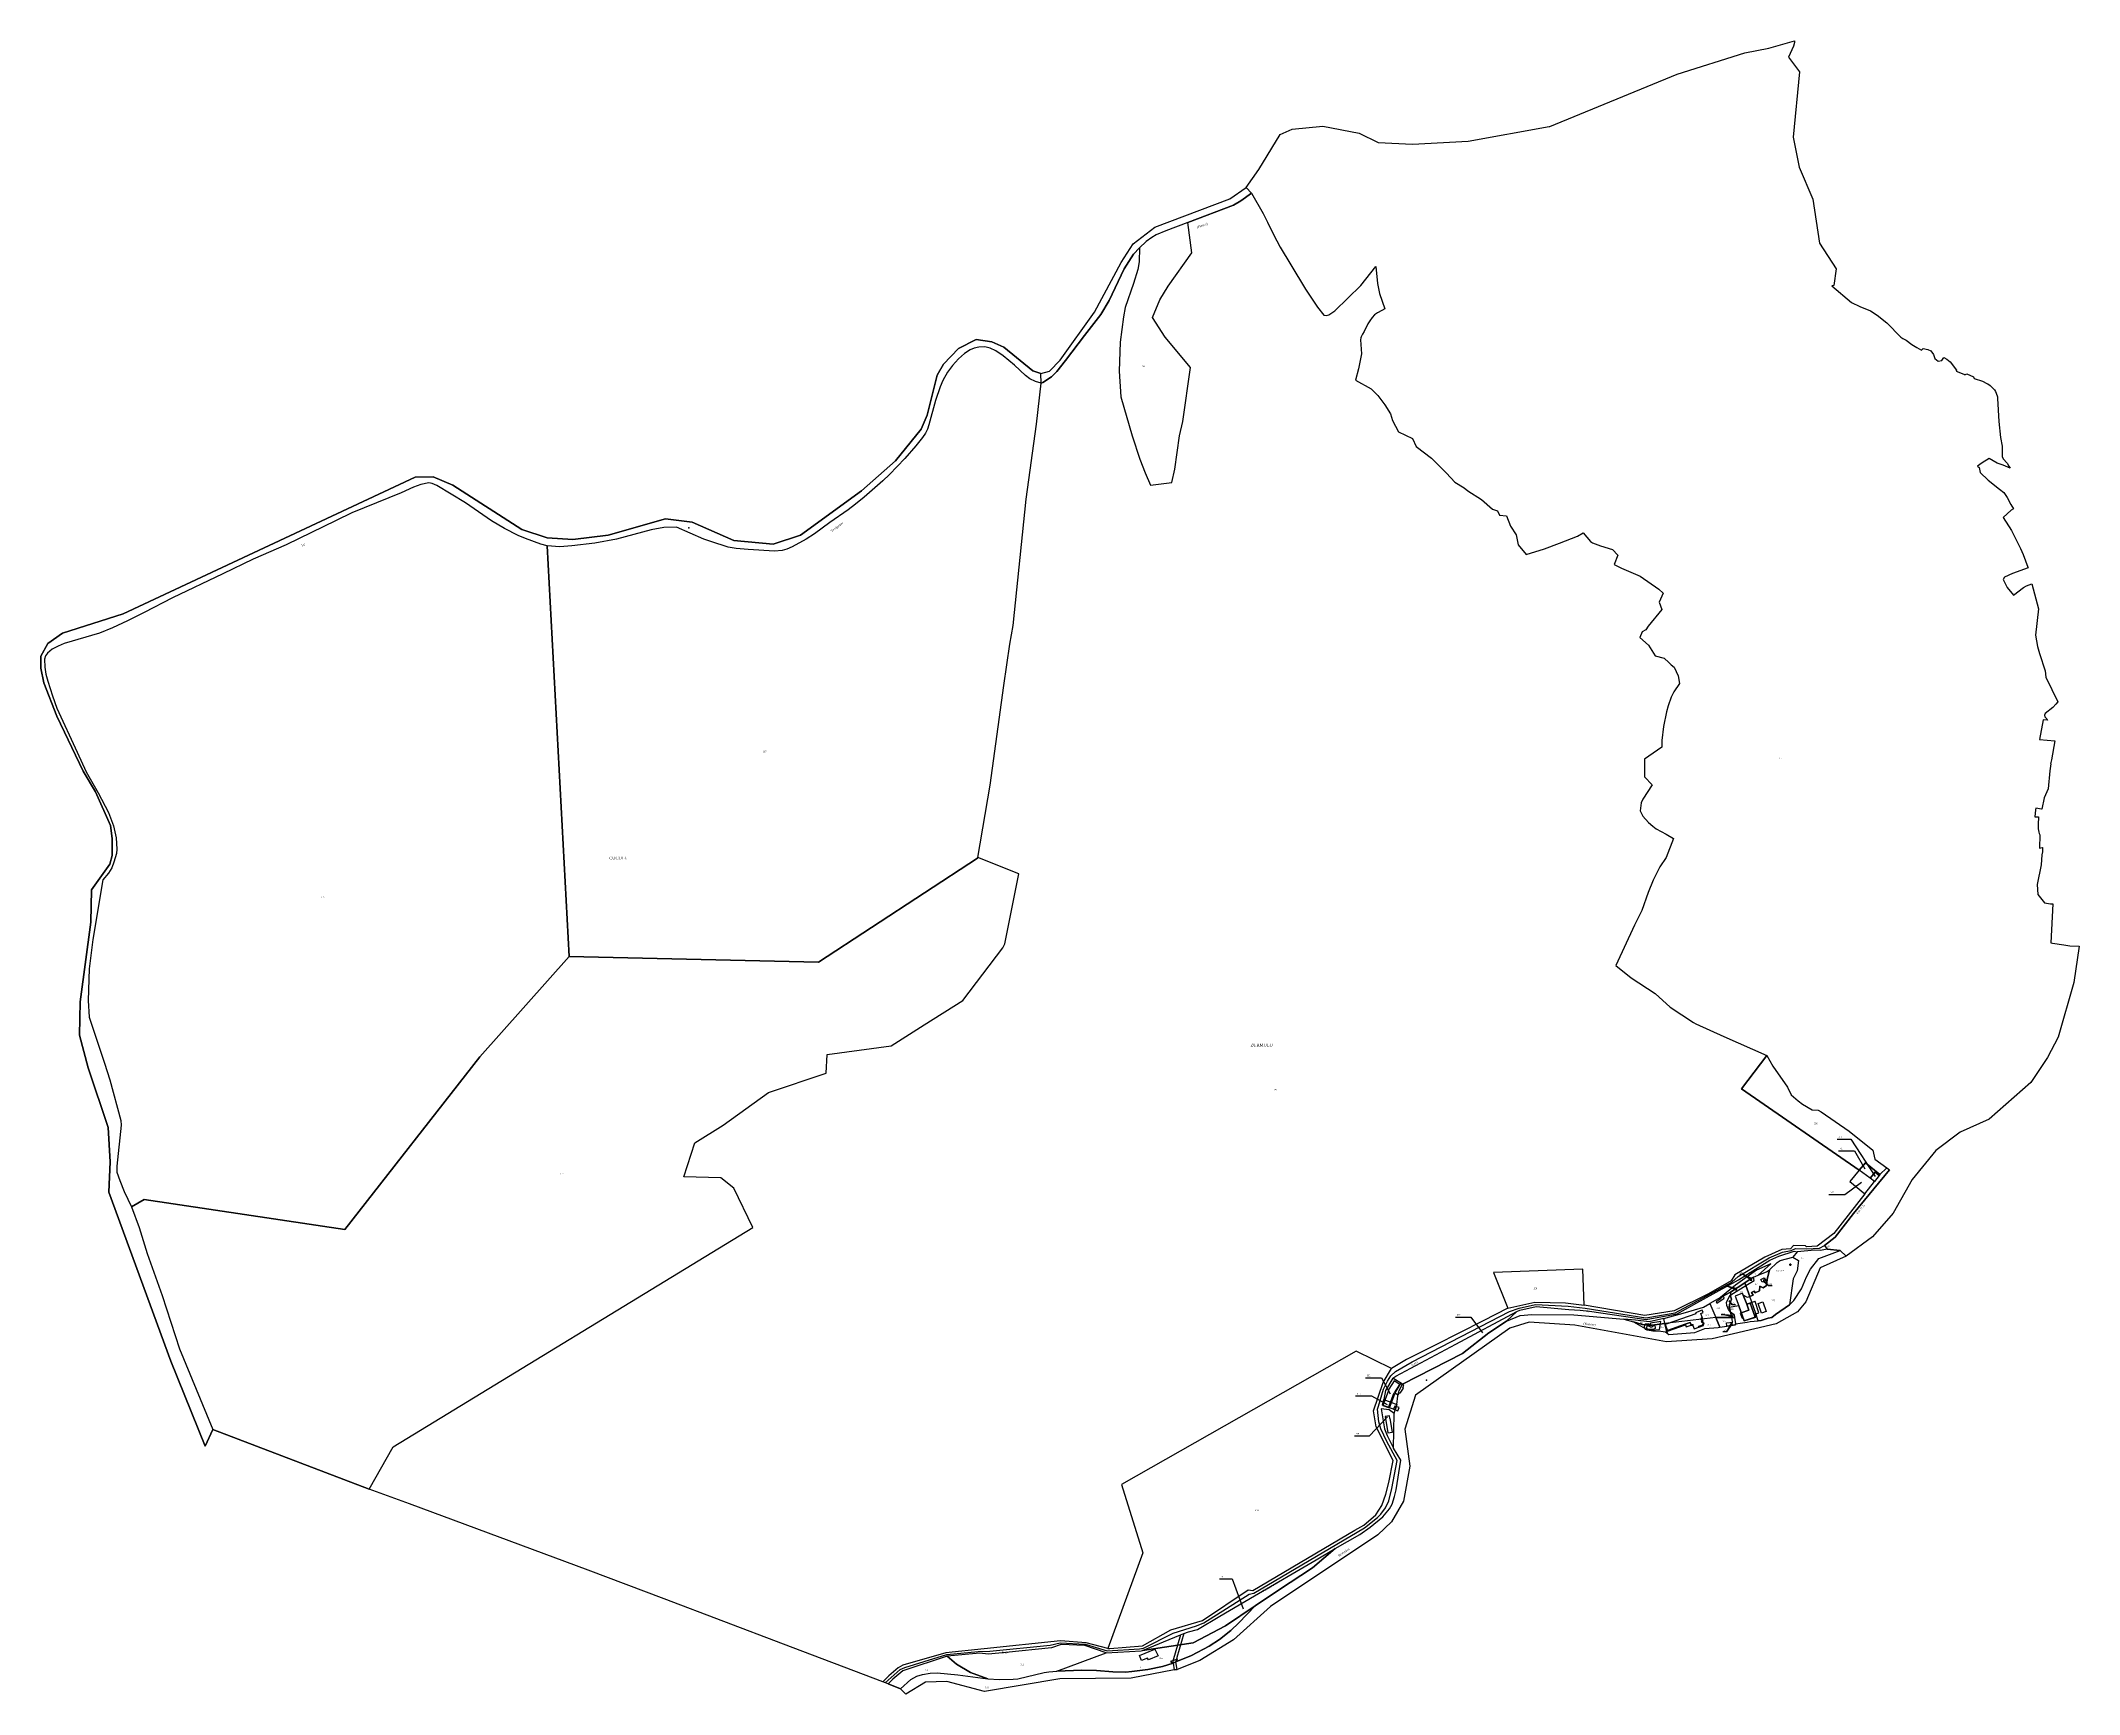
# Model space of a CAD drawing. Extents: x 1204521 to 1207304, y 6151741 to 6153999.
import ezdxf

# ---------------------------------------------------------------- set-up
doc = ezdxf.new("R2010")
doc.units = 0
doc.linetypes.add('CONTINU', pattern=[0])
doc.layers.get('0').update_dxf_attribs({"linetype": 'CONTINU'})
for name, color, linetype in [('1FLECHEFL', 7, 'CONTINU'), ('1LIEUDIT', 7, 'CONTINU'), ('1PARCELLE', 7, 'CONTINU'), ('1SECTION', 7, 'CONTINU'), ('1SUBDFISC', 7, 'CONTINU'), ('1SUBDSECT', 7, 'CONTINU'), ('1TRONFLUV', 7, 'CONTINU'), ('1TROUPARCELLE', 7, 'CONTINU'), ('1TROUSUBDFISC', 7, 'CONTINU'), ('1ZONCOMM', 7, 'CONTINU'), ('3BATIDUR', 7, 'CONTINU'), ('3BATILEGER', 7, 'CONTINU'), ('3CALVAIRE', 7, 'CONTINU'), ('3CALVAIRETEX', 7, 'CONTINU'), ('3CHEMIN', 7, 'CONTINU'), ('3FLECHEPAR', 7, 'CONTINU'), ('3LIEUDITTEX', 7, 'CONTINU'), ('3PARCELLETEX', 7, 'CONTINU'), ('3PISCINE', 7, 'CONTINUOUS'), ('3PONT', 7, 'CONTINU'), ('3SENTIER', 7, 'CONTINU'), ('3SUBDFISCTEX', 7, 'CONTINU'), ('3TOPOLINE', 7, 'CONTINU'), ('3TRONFLUVTEX', 7, 'CONTINU'), ('3ZONCOMMTEX', 7, 'CONTINU')]:
    doc.layers.add(name, color=color, linetype=linetype)
doc.styles.get("Standard").update_dxf_attribs({"font": 'Times New Roman'})

# ---------------------------------------------------------------- blocks, each defined once
blk = doc.blocks.new('FLECHRU1')
blk.add_point((0, 0))
blk = doc.blocks.new('DETATOPO')
for points in [[(-1.5, 0), (1.5, 0)], [(0, -1.5), (0, 1.5)]]:
    blk.add_lwpolyline(points)

msp = doc.modelspace()

# ---------------------------------------------------------------- linework, layer by layer
at = {"layer": '1LIEUDIT'}
for points in [[(1205800.23, 6152883.71), (1205817, 6152982.51), (1205835.68, 6153118.61), (1205843.96, 6153175.3), (1205848.16, 6153200.68), (1205866.28, 6153373.31), (1205880.41, 6153475.97), (1205886.69, 6153531.73), (1205886.13, 6153544.77), (1205898.03, 6153548.02), (1205912.72, 6153563.01), (1205959.55, 6153628.79), (1205995.82, 6153696.75), (1206012.04, 6153722.05), (1206041.95, 6153745.07), (1206144.09, 6153783.54), (1206166.5, 6153799.08), (1206173.73, 6153791.43), (1206189.62, 6153763.57), (1206195.54, 6153751.75), (1206203.8, 6153734.86), (1206212.74, 6153717.56), (1206227.55, 6153693.22), (1206247.63, 6153659.96), (1206263.78, 6153635.63), (1206272.64, 6153624.64), (1206276.36, 6153624.08), (1206279.24, 6153625), (1206287.38, 6153630.67), (1206322.95, 6153664.96), (1206343.41, 6153691.02), (1206345.97, 6153667.78), (1206348.39, 6153654.33), (1206355.93, 6153633.31), (1206351.72, 6153631.15), (1206345.98, 6153627.77), (1206341.81, 6153624.91), (1206338.63, 6153621.52), (1206335.35, 6153616.86), (1206332.83, 6153612.74), (1206327.49, 6153602.25), (1206325.5, 6153598.7), (1206323.31, 6153595.2), (1206323.01, 6153593.69), (1206322.53, 6153591.15), (1206324.07, 6153571.68), (1206320.03, 6153551.56), (1206315.75, 6153535.88), (1206337.08, 6153524.06), (1206346.14, 6153515.14), (1206355.98, 6153502.21), (1206363.43, 6153490.09), (1206366.45, 6153480.91), (1206374.61, 6153465.12), (1206393.63, 6153456.04), (1206398.83, 6153445.17), (1206419.76, 6153429.31), (1206439.94, 6153408.87), (1206451.31, 6153396.64), (1206464.32, 6153388.75), (1206469.21, 6153384.83), (1206487.8, 6153372.88), (1206502.8, 6153359.69), (1206509.55, 6153357.29), (1206512.35, 6153351.56), (1206522.13, 6153350.57), (1206527.63, 6153336.68), (1206535.09, 6153324.65), (1206538.09, 6153310.8), (1206548.7, 6153297.76), (1206573.99, 6153305.69), (1206594.28, 6153313.38), (1206618.83, 6153322.64), (1206626.55, 6153327.42), (1206636.8, 6153315.46), (1206639.54, 6153313.55), (1206650.47, 6153309.5), (1206666.94, 6153304.79), (1206674.09, 6153296.85), (1206668.99, 6153284.15), (1206679.11, 6153278.97), (1206704.64, 6153268.07), (1206730.06, 6153250.36), (1206735.93, 6153244.85), (1206730.24, 6153232.73), (1206734.06, 6153222.8), (1206715.55, 6153199.88), (1206712.09, 6153194.63), (1206707.13, 6153192.18), (1206704.1, 6153184.47), (1206715.83, 6153173.94), (1206725.03, 6153159.54), (1206737.41, 6153156.36), (1206743.52, 6153150.02), (1206747.04, 6153147.19), (1206751.03, 6153143.99), (1206756.55, 6153132.03), (1206758.38, 6153121.55), (1206750.38, 6153110.23), (1206746.69, 6153102.96), (1206742.65, 6153091.23), (1206740.52, 6153083), (1206736.51, 6153062.79), (1206734.15, 6153043.56), (1206734.27, 6153034.61), (1206710.37, 6153018), (1206710.52, 6152994.11), (1206720.94, 6152983.18), (1206708.04, 6152963.63), (1206706.06, 6152958.66), (1206704.31, 6152947.47), (1206708.05, 6152940.47), (1206715.65, 6152931.77), (1206721.61, 6152926.61), (1206726.5, 6152923.19), (1206739.81, 6152915.95), (1206749.89, 6152909.64), (1206740.11, 6152884.08), (1206731.12, 6152871.32), (1206722.15, 6152853.04), (1206715.41, 6152836.04), (1206706.8, 6152811.44), (1206696.65, 6152791.57), (1206671.37, 6152736.47), (1206692.4, 6152719.68), (1206724.99, 6152698.08), (1206745.56, 6152679.33), (1206777.27, 6152658.39), (1206780.5, 6152656.91), (1206818.59, 6152639.3), (1206877.43, 6152613.22), (1206885.75, 6152599.07), (1206905.49, 6152570.04), (1206910.51, 6152559.92), (1206920.21, 6152551.45), (1206925.98, 6152547.18), (1206939.2, 6152539.42), (1206947.72, 6152538.65), (1206951.66, 6152536.51), (1206989.68, 6152510.07), (1207022.13, 6152483.99), (1207025.12, 6152471.89), (1207041.33, 6152459.81), (1207044.79, 6152457.12), (1206995.61, 6152397.55), (1206970.55, 6152365.15), (1206956.01, 6152353.76), (1206959.76, 6152348.89), (1206977.64, 6152346.92), (1206985.67, 6152339.48), (1206950.45, 6152323.39), (1206930.54, 6152277.03), (1206919.29, 6152263.4), (1206889.97, 6152246.82), (1206802.8, 6152226.4), (1206740.51, 6152222.48), (1206615.47, 6152245.06), (1206553.01, 6152249.39), (1206526.56, 6152241.09), (1206397.68, 6152149.36), (1206383.12, 6152103.02), (1206389.83, 6152052.65), (1206381.36, 6152004.91), (1206364.72, 6151976.25), (1206346.16, 6151958.8), (1206199.77, 6151860.64), (1206149.41, 6151815.44), (1206103.05, 6151786.85), (1206072.21, 6151774.98), (1206068.16, 6151774.09), (1206009.69, 6151763.09), (1205911.89, 6151762.02), (1205809.34, 6151744.64), (1205757.86, 6151758.29), (1205728.43, 6151757.37), (1205701.75, 6151740.97), (1205694.48, 6151748.25), (1205677.59, 6151755.09), (1205670.36, 6151757.74), (1205534.59, 6151809.29), (1205371.57, 6151871.44), (1205267.97, 6151910.43), (1205024.14, 6152001.03), (1204968.94, 6152021.09), (1205001.91, 6152079.05), (1205492.69, 6152378.29), (1205467.02, 6152432.21), (1205449.23, 6152446.54), (1205398.51, 6152447.59), (1205413.59, 6152493.99), (1205452.18, 6152518.38), (1205514.37, 6152562.77), (1205592.83, 6152589.33), (1205594.14, 6152614.68), (1205681.84, 6152626.61), (1205726.8, 6152655.24), (1205779.55, 6152688.73), (1205834.11, 6152760.29), (1205837.1, 6152766), (1205855.9, 6152861.65), (1205800.23, 6152883.71)], [(1205800.23, 6152883.71), (1205817, 6152982.51), (1205835.68, 6153118.61), (1205843.96, 6153175.3), (1205848.16, 6153200.68), (1205866.28, 6153373.31), (1205880.41, 6153475.97), (1205886.69, 6153531.73), (1205886.13, 6153544.77), (1205875.18, 6153548.59), (1205835.48, 6153580.84), (1205819.33, 6153588.19), (1205797.65, 6153591.41), (1205773.86, 6153578.91), (1205753.11, 6153557.63), (1205744.49, 6153542.74), (1205730.86, 6153487.97), (1205722.85, 6153469.13), (1205687.87, 6153425.63), (1205641.23, 6153384.92), (1205557.88, 6153324.32), (1205520.73, 6153311.92), (1205466.83, 6153316.87), (1205410.18, 6153341.82), (1205373.45, 6153346.39), (1205295.36, 6153324.04), (1205247.16, 6153318.32), (1205212.14, 6153320.41), (1205177.62, 6153332.11), (1205083, 6153392.39), (1205056.4, 6153403.78), (1205031.97, 6153403.55), (1204633.03, 6153216.71), (1204550.2, 6153190.13), (1204530.17, 6153175.98), (1204520.56, 6153158.68), (1204520.69, 6153142.37), (1204524.74, 6153122.68), (1204542.33, 6153076.77), (1204578.28, 6153001.63), (1204595.22, 6152973.63), (1204615.87, 6152927.82), (1204618.26, 6152909.73), (1204618.25, 6152886.68), (1204614.64, 6152874.58), (1204589.92, 6152839.54), (1204588.86, 6152795.54), (1204574.4, 6152686.88), (1204573.47, 6152641.17), (1204585.16, 6152596.63), (1204612.43, 6152515.12), (1204615.12, 6152468.02), (1204613.33, 6152426.61), (1204698.14, 6152195.89), (1204744.99, 6152079.79), (1204755.64, 6152102.66), (1204968.94, 6152021.09), (1205001.91, 6152079.05), (1205492.69, 6152378.29), (1205467.02, 6152432.21), (1205449.23, 6152446.54), (1205398.51, 6152447.59), (1205413.59, 6152493.99), (1205452.18, 6152518.38), (1205514.37, 6152562.77), (1205592.83, 6152589.33), (1205594.14, 6152614.68), (1205681.84, 6152626.61), (1205726.8, 6152655.24), (1205779.55, 6152688.73), (1205834.11, 6152760.29), (1205837.1, 6152766), (1205855.9, 6152861.65), (1205800.23, 6152883.71)]]:
    msp.add_lwpolyline(points, close=True, dxfattribs=at)
at = {"layer": '1PARCELLE'}
for points in [[(1206639.54, 6153313.55), (1206650.47, 6153309.5), (1206666.94, 6153304.79), (1206674.09, 6153296.85), (1206668.99, 6153284.15), (1206679.11, 6153278.97), (1206704.64, 6153268.07), (1206730.06, 6153250.36), (1206735.93, 6153244.85), (1206730.24, 6153232.73), (1206734.06, 6153222.8), (1206715.55, 6153199.88), (1206712.09, 6153194.63), (1206707.13, 6153192.18), (1206704.1, 6153184.47), (1206715.83, 6153173.94), (1206725.03, 6153159.54), (1206737.41, 6153156.36), (1206743.52, 6153150.02), (1206747.04, 6153147.19), (1206751.03, 6153143.99), (1206756.55, 6153132.03), (1206758.38, 6153121.55), (1206750.38, 6153110.23), (1206746.69, 6153102.96), (1206742.65, 6153091.23), (1206740.52, 6153083), (1206736.51, 6153062.79), (1206734.15, 6153043.56), (1206734.27, 6153034.61), (1206710.37, 6153018), (1206710.52, 6152994.11), (1206720.94, 6152983.18), (1206708.04, 6152963.63), (1206706.06, 6152958.66), (1206704.31, 6152947.47), (1206708.05, 6152940.47), (1206715.65, 6152931.77), (1206721.61, 6152926.61), (1206726.5, 6152923.19), (1206739.81, 6152915.95), (1206749.89, 6152909.64), (1206740.11, 6152884.08), (1206731.12, 6152871.32), (1206722.15, 6152853.04), (1206715.41, 6152836.04), (1206706.8, 6152811.44), (1206696.65, 6152791.57), (1206671.37, 6152736.47), (1206692.4, 6152719.68), (1206724.99, 6152698.08), (1206745.56, 6152679.33), (1206777.27, 6152658.39), (1206780.5, 6152656.91), (1206818.59, 6152639.3), (1206877.43, 6152613.22), (1206842.88, 6152567.87), (1207003.37, 6152456.61), (1206990.84, 6152441.16), (1207011.29, 6152424.59), (1206968.89, 6152370.24), (1206946.22, 6152352.97), (1206931.84, 6152352.1), (1206930.25, 6152353.49), (1206913.93, 6152354.02), (1206909.97, 6152349.25), (1206897.76, 6152348.47), (1206874.58, 6152337.92), (1206833.89, 6152313.96), (1206828.87, 6152305.75), (1206797.76, 6152287.85), (1206751.05, 6152264.47), (1206710.67, 6152258.09), (1206628.02, 6152272.4), (1206626.34, 6152321.66), (1206504.24, 6152317.21), (1206523.88, 6152268.44), (1206489.92, 6152250.99), (1206425.45, 6152218.38), (1206385.62, 6152198.13), (1206365.08, 6152185.83), (1206316.75, 6152209.54), (1205996.39, 6152027.46), (1206025.4, 6151934.35), (1205977.75, 6151803.59), (1205948.21, 6151811.09), (1205913.03, 6151813.84), (1205808.63, 6151802.96), (1205756.27, 6151797.31), (1205697.63, 6151780.52), (1205691.21, 6151776.9), (1205678.38, 6151766.02), (1205670.36, 6151757.74), (1205534.59, 6151809.29), (1205371.57, 6151871.44), (1205267.97, 6151910.43), (1205024.14, 6152001.03), (1204968.94, 6152021.09), (1205001.91, 6152079.05), (1205492.69, 6152378.29), (1205467.02, 6152432.21), (1205449.23, 6152446.54), (1205398.51, 6152447.59), (1205413.59, 6152493.99), (1205452.18, 6152518.38), (1205514.37, 6152562.77), (1205592.83, 6152589.33), (1205594.14, 6152614.68), (1205681.84, 6152626.61), (1205726.8, 6152655.24), (1205779.55, 6152688.73), (1205834.11, 6152760.29), (1205837.1, 6152766), (1205855.9, 6152861.65), (1205800.23, 6152883.71), (1205817, 6152982.51), (1205835.68, 6153118.61), (1205843.96, 6153175.3), (1205848.16, 6153200.68), (1205866.28, 6153373.31), (1205880.41, 6153475.97), (1205886.69, 6153531.73), (1205888.98, 6153532.57), (1205900.89, 6153540.63), (1205907.87, 6153547.94), (1205919.92, 6153562.93), (1205945.87, 6153596.73), (1205967.91, 6153625.57), (1205979.46, 6153644.82), (1205999.82, 6153687.8), (1206012.64, 6153707.9), (1206020.94, 6153716.68), (1206020.4, 6153697.49), (1206018.76, 6153686.96), (1206012.81, 6153667.79), (1206001.36, 6153634.97), (1205999.22, 6153622.47), (1205994.51, 6153587.75), (1205992.88, 6153547.98), (1205995.29, 6153512.89), (1206010.84, 6153459.89), (1206021.11, 6153428.13), (1206028.44, 6153409.34), (1206035.74, 6153392.54), (1206064.85, 6153395.9), (1206069.18, 6153414.18), (1206075.66, 6153459.65), (1206080.02, 6153479.53), (1206090.34, 6153553.39), (1206055.76, 6153594.65), (1206038.38, 6153621.26), (1206048.82, 6153645.52), (1206060.12, 6153664.15), (1206092.25, 6153709.58), (1206086.87, 6153751.39), (1206149.04, 6153774.93), (1206159.44, 6153780.72), (1206173.73, 6153791.43), (1206189.62, 6153763.57), (1206195.54, 6153751.75), (1206203.8, 6153734.86), (1206212.74, 6153717.56), (1206227.55, 6153693.22), (1206247.63, 6153659.96), (1206263.78, 6153635.63), (1206272.64, 6153624.64), (1206276.36, 6153624.08), (1206279.24, 6153625), (1206287.38, 6153630.67), (1206322.95, 6153664.96), (1206343.41, 6153691.02), (1206345.97, 6153667.78), (1206348.39, 6153654.33), (1206355.93, 6153633.31), (1206351.72, 6153631.15), (1206345.98, 6153627.77), (1206341.81, 6153624.91), (1206338.63, 6153621.52), (1206335.35, 6153616.86), (1206332.83, 6153612.74), (1206327.49, 6153602.25), (1206325.5, 6153598.7), (1206323.31, 6153595.2), (1206323.01, 6153593.69), (1206322.53, 6153591.15), (1206324.07, 6153571.68), (1206320.03, 6153551.56), (1206315.75, 6153535.88), (1206337.08, 6153524.06), (1206346.14, 6153515.14), (1206355.98, 6153502.21), (1206363.43, 6153490.09), (1206366.45, 6153480.91), (1206374.61, 6153465.12), (1206393.63, 6153456.04), (1206398.83, 6153445.17), (1206419.76, 6153429.31), (1206439.94, 6153408.87), (1206451.31, 6153396.64), (1206464.32, 6153388.75), (1206469.21, 6153384.83), (1206487.8, 6153372.88), (1206502.8, 6153359.69), (1206509.55, 6153357.29), (1206512.35, 6153351.56), (1206522.13, 6153350.57), (1206527.63, 6153336.68), (1206535.09, 6153324.65), (1206538.09, 6153310.8), (1206548.7, 6153297.76), (1206573.99, 6153305.69), (1206594.28, 6153313.38), (1206618.83, 6153322.64), (1206626.55, 6153327.42), (1206636.8, 6153315.46), (1206639.54, 6153313.55)], [(1206020.94, 6153716.68), (1206020.4, 6153697.49), (1206018.76, 6153686.96), (1206012.81, 6153667.79), (1206001.36, 6153634.97), (1205999.22, 6153622.47), (1205994.51, 6153587.75), (1205992.88, 6153547.98), (1205995.29, 6153512.89), (1206010.84, 6153459.89), (1206021.11, 6153428.13), (1206028.44, 6153409.34), (1206035.74, 6153392.54), (1206064.85, 6153395.9), (1206069.18, 6153414.18), (1206075.66, 6153459.65), (1206080.02, 6153479.53), (1206090.34, 6153553.39), (1206055.76, 6153594.65), (1206038.38, 6153621.26), (1206048.82, 6153645.52), (1206060.12, 6153664.15), (1206092.25, 6153709.58), (1206086.87, 6153751.39), (1206056.8, 6153740.03), (1206043.8, 6153734.39), (1206037.55, 6153730.82), (1206030.16, 6153725.07), (1206020.94, 6153716.68)], [(1205800.23, 6152883.71), (1205817, 6152982.51), (1205835.68, 6153118.61), (1205843.96, 6153175.3), (1205848.16, 6153200.68), (1205866.28, 6153373.31), (1205880.41, 6153475.97), (1205886.69, 6153531.73), (1205879.01, 6153534), (1205871.32, 6153537.67), (1205865.2, 6153542.22), (1205850.2, 6153556.44), (1205834.79, 6153569), (1205824.65, 6153575.91), (1205816.74, 6153579.76), (1205809.62, 6153581.42), (1205801.6, 6153581.04), (1205795, 6153579.44), (1205789.46, 6153577.15), (1205782.11, 6153572.42), (1205773.47, 6153565.1), (1205765.34, 6153555.95), (1205758.75, 6153546.97), (1205752.13, 6153535.36), (1205748.46, 6153526.98), (1205742.16, 6153508.1), (1205733.35, 6153474.79), (1205731.25, 6153469), (1205728.57, 6153463.54), (1205724.6, 6153457.48), (1205715.54, 6153446.12), (1205700.2, 6153428.89), (1205679.58, 6153407.04), (1205670.52, 6153398.19), (1205644.78, 6153376.04), (1205633.19, 6153366.57), (1205622.91, 6153358.91), (1205598.04, 6153341.68), (1205576.97, 6153325.9), (1205565.49, 6153318.53), (1205546.71, 6153308.11), (1205539.07, 6153304.82), (1205533.02, 6153303.29), (1205522.52, 6153302.43), (1205486.42, 6153304.38), (1205469.93, 6153306.07), (1205459.09, 6153307.73), (1205435.38, 6153315.34), (1205425.85, 6153318.79), (1205388.69, 6153335.21), (1205371.15, 6153334.51), (1205353.88, 6153331.54), (1205306.68, 6153318.85), (1205277.05, 6153313.42), (1205245.85, 6153309.8), (1205229.21, 6153308.4), (1205211.84, 6153309.71), (1205242.08, 6152748.49), (1205582.65, 6152741.11), (1205799.75, 6152882.76), (1205800.23, 6152883.71)], [(1204644.43, 6152406.92), (1204661.87, 6152416.89), (1204935.81, 6152375.94), (1205119.99, 6152611.53), (1205242.08, 6152748.49), (1205211.84, 6153309.71), (1205203.23, 6153312.07), (1205182.44, 6153319.69), (1205172.31, 6153323.72), (1205153.68, 6153333.17), (1205136.06, 6153343.96), (1205100.7, 6153368.32), (1205061.51, 6153392.05), (1205054.93, 6153394.72), (1205050.53, 6153395.66), (1205039.37, 6153393.42), (1205029.5, 6153389.51), (1205012.88, 6153381.96), (1204945.43, 6153354.75), (1204923.78, 6153344.38), (1204855.53, 6153310.82), (1204810.66, 6153291.37), (1204768.98, 6153271.42), (1204700.35, 6153238.42), (1204661.71, 6153218.59), (1204639.19, 6153207.18), (1204618.29, 6153197.5), (1204600.96, 6153190.45), (1204552.55, 6153176.18), (1204544.31, 6153172.65), (1204536.18, 6153168.3), (1204529.92, 6153163.21), (1204526.8, 6153159.45), (1204525.73, 6153154.89), (1204526.08, 6153143.91), (1204527.64, 6153134.23), (1204530.04, 6153124.95), (1204536.39, 6153104.71), (1204542.61, 6153087.69), (1204570.05, 6153027.59), (1204582.51, 6153000.92), (1204598.93, 6152972.05), (1204612.95, 6152945.39), (1204619.79, 6152927.33), (1204623.4, 6152910.54), (1204624.56, 6152895.36), (1204624.04, 6152889.56), (1204620.34, 6152877.38), (1204617.61, 6152869.87), (1204613.02, 6152862.28), (1204605.4, 6152853.27), (1204591.8, 6152771.67), (1204586.53, 6152731.8), (1204585.41, 6152688.5), (1204586.52, 6152665.84), (1204607.6, 6152602.82), (1204614.98, 6152580.16), (1204629.92, 6152524.46), (1204630.34, 6152518.45), (1204624.62, 6152462.25), (1204624.55, 6152453.93), (1204628.44, 6152442.61), (1204634.35, 6152427.72), (1204644.43, 6152406.92)], [(1204968.94, 6152021.09), (1205001.91, 6152079.05), (1205492.69, 6152378.29), (1205467.02, 6152432.21), (1205449.23, 6152446.54), (1205398.51, 6152447.59), (1205413.59, 6152493.99), (1205452.18, 6152518.38), (1205514.37, 6152562.77), (1205592.83, 6152589.33), (1205594.14, 6152614.68), (1205681.84, 6152626.61), (1205726.8, 6152655.24), (1205779.55, 6152688.73), (1205834.11, 6152760.29), (1205837.1, 6152766), (1205855.9, 6152861.65), (1205800.23, 6152883.71), (1205799.75, 6152882.76), (1205582.65, 6152741.11), (1205242.08, 6152748.49), (1205119.99, 6152611.53), (1204935.81, 6152375.94), (1204661.87, 6152416.89), (1204644.43, 6152406.92), (1204655.04, 6152378.63), (1204665.88, 6152342.83), (1204686.18, 6152285.77), (1204710.11, 6152212.99), (1204755.64, 6152102.66), (1204968.94, 6152021.09)], [(1206877.43, 6152613.22), (1206885.75, 6152599.07), (1206905.49, 6152570.04), (1206910.51, 6152559.92), (1206920.21, 6152551.45), (1206925.98, 6152547.18), (1206939.2, 6152539.42), (1206947.72, 6152538.65), (1206951.66, 6152536.51), (1206989.68, 6152510.07), (1207022.13, 6152483.99), (1207025.12, 6152471.89), (1207041.33, 6152459.81), (1207031.88, 6152451.03), (1207011.95, 6152467.01), (1207003.37, 6152456.61), (1206842.88, 6152567.87), (1206877.43, 6152613.22)], [(1207003.37, 6152456.61), (1206990.84, 6152441.16), (1207011.29, 6152424.59), (1207024.48, 6152441.45), (1207018.45, 6152446.09), (1207003.37, 6152456.61)], [(1207003.37, 6152456.61), (1207011.95, 6152467.01), (1207031.88, 6152451.03), (1207030.83, 6152449.7), (1207025.39, 6152454.13), (1207018.45, 6152446.09), (1207003.37, 6152456.61)], [(1207018.45, 6152446.09), (1207025.39, 6152454.13), (1207030.83, 6152449.7), (1207024.48, 6152441.45), (1207018.45, 6152446.09)], [(1206865.76, 6152251.04), (1206862.56, 6152261), (1206854.12, 6152284.11), (1206858.63, 6152286.05), (1206856.72, 6152289.94), (1206860.17, 6152291.35), (1206861.31, 6152289.08), (1206867.39, 6152291.8), (1206868.03, 6152298.4), (1206872.23, 6152296.24), (1206877.17, 6152299.48), (1206878.12, 6152307.61), (1206881.1, 6152320.81), (1206891.57, 6152330.71), (1206895.78, 6152333.55), (1206913.12, 6152337.75), (1206920.62, 6152333.28), (1206919.02, 6152319.33), (1206913.41, 6152308.44), (1206908.25, 6152273.01), (1206889.27, 6152259.72), (1206884.07, 6152255.42), (1206879.3, 6152254.76), (1206869.82, 6152251.42), (1206865.76, 6152251.04)], [(1206977.64, 6152346.92), (1206959.76, 6152348.89), (1206950.61, 6152347.09), (1206943.11, 6152347.61), (1206918.97, 6152345.46), (1206913.12, 6152337.75), (1206920.62, 6152333.28), (1206919.02, 6152319.33), (1206913.41, 6152308.44), (1206908.25, 6152273.01), (1206914.5, 6152278.63), (1206924.97, 6152294.79), (1206931.66, 6152311.05), (1206937.28, 6152321.57), (1206948.67, 6152336.01), (1206977.64, 6152346.92)], [(1206628.02, 6152272.4), (1206626.34, 6152321.66), (1206504.24, 6152317.21), (1206523.88, 6152268.44), (1206560.75, 6152276.6), (1206602.76, 6152275.5), (1206628.02, 6152272.4)], [(1206859.33, 6152310.5), (1206865.55, 6152313.24), (1206882.82, 6152328.98), (1206863.4, 6152320.06), (1206834.49, 6152299.76), (1206814.2, 6152282.89), (1206827.94, 6152290.29), (1206847.23, 6152302.81), (1206857.32, 6152309.62), (1206859.33, 6152310.5)], [(1206848.6, 6152299.1), (1206860.12, 6152305.93), (1206859.33, 6152310.5), (1206857.32, 6152309.62), (1206847.23, 6152302.81), (1206848.6, 6152299.1)], [(1206848.6, 6152299.1), (1206860.12, 6152305.93), (1206859.33, 6152310.5), (1206865.55, 6152313.24), (1206877.97, 6152318.24), (1206881.1, 6152320.81), (1206878.12, 6152307.61), (1206877.17, 6152299.48), (1206872.23, 6152296.24), (1206868.03, 6152298.4), (1206867.39, 6152291.8), (1206861.31, 6152289.08), (1206860.17, 6152291.35), (1206856.72, 6152289.94), (1206858.63, 6152286.05), (1206854.12, 6152284.11), (1206848.6, 6152299.1)], [(1206875.87, 6152306.18), (1206871.22, 6152303.75), (1206869.18, 6152307.48), (1206873.69, 6152309.86), (1206875.87, 6152306.18)], [(1206807.76, 6152255.54), (1206809.34, 6152255.79), (1206829.49, 6152255.57), (1206828.02, 6152262.63), (1206825.22, 6152266.51), (1206822.89, 6152271.9), (1206822.36, 6152276.5), (1206827.18, 6152285.93), (1206828.22, 6152286.63), (1206827.94, 6152290.29), (1206814.2, 6152282.89), (1206799.8, 6152274.81), (1206807.76, 6152255.54)], [(1206825.94, 6152269.27), (1206828.02, 6152262.63), (1206825.22, 6152266.51), (1206822.89, 6152271.9), (1206822.36, 6152276.5), (1206827.18, 6152285.93), (1206829.01, 6152280.56), (1206826.41, 6152273.49), (1206825.94, 6152269.27)], [(1206839.04, 6152271.72), (1206825.94, 6152269.27), (1206826.41, 6152273.49), (1206829.01, 6152280.56), (1206827.18, 6152285.93), (1206828.22, 6152286.63), (1206848.6, 6152299.1), (1206854.12, 6152284.11), (1206850.94, 6152282.82), (1206845.1, 6152286.25), (1206844.06, 6152288.82), (1206834.08, 6152284.66), (1206839.04, 6152271.72)], [(1206833.36, 6152255.23), (1206834, 6152250.3), (1206834.55, 6152246.7), (1206850.62, 6152248.98), (1206854.73, 6152250.22), (1206865.76, 6152251.04), (1206862.56, 6152261), (1206854.12, 6152284.11), (1206850.94, 6152282.82), (1206845.1, 6152286.25), (1206849.99, 6152273.57), (1206854.68, 6152275.14), (1206861.5, 6152255.9), (1206846.53, 6152251.06), (1206839.04, 6152271.72), (1206825.94, 6152269.27), (1206828.02, 6152262.63), (1206832.74, 6152259.42), (1206833.36, 6152255.23)], [(1206848.6, 6152299.1), (1206847.23, 6152302.81), (1206827.94, 6152290.29), (1206828.22, 6152286.63), (1206848.6, 6152299.1)], [(1206839.04, 6152271.72), (1206846.53, 6152251.06), (1206861.5, 6152255.9), (1206854.68, 6152275.14), (1206849.99, 6152273.57), (1206845.1, 6152286.25), (1206844.06, 6152288.82), (1206834.08, 6152284.66), (1206839.04, 6152271.72)], [(1206379.77, 6152164.38), (1206366.86, 6152172.9), (1206370.77, 6152175.57), (1206452.71, 6152219.1), (1206536.1, 6152263.71), (1206521.94, 6152250.78), (1206497.95, 6152234.49), (1206462.02, 6152206.19), (1206379.77, 6152164.38)], [(1206738.37, 6152247.24), (1206736.61, 6152254.38), (1206716.66, 6152249.54), (1206698.04, 6152251.88), (1206682.14, 6152253.51), (1206695.19, 6152249.45), (1206707.11, 6152246.22), (1206713.46, 6152245.11), (1206720.22, 6152244.87), (1206738.37, 6152247.24)], [(1206738.37, 6152247.24), (1206736.61, 6152254.38), (1206766.32, 6152262.42), (1206790.77, 6152269.83), (1206799.8, 6152274.81), (1206807.76, 6152255.54), (1206738.37, 6152247.24)], [(1206738.37, 6152247.24), (1206741.46, 6152234.01), (1206743.62, 6152232.23), (1206779.06, 6152235.23), (1206792.95, 6152240.47), (1206810.79, 6152241.8), (1206813.31, 6152242.33), (1206807.76, 6152255.54), (1206738.37, 6152247.24)], [(1206807.76, 6152255.54), (1206813.31, 6152242.33), (1206822.79, 6152243.9), (1206822.43, 6152248.24), (1206830.9, 6152249.25), (1206830.75, 6152249.95), (1206829.49, 6152255.57), (1206809.34, 6152255.79), (1206807.76, 6152255.54)], [(1206829.49, 6152255.57), (1206833.36, 6152255.23), (1206834, 6152250.3), (1206834.55, 6152246.7), (1206834.66, 6152245.76), (1206822.79, 6152243.9), (1206822.43, 6152248.24), (1206830.9, 6152249.25), (1206830.75, 6152249.95), (1206829.49, 6152255.57)], [(1206829.49, 6152255.57), (1206833.36, 6152255.23), (1206832.74, 6152259.42), (1206828.02, 6152262.63), (1206829.49, 6152255.57)], [(1206738.37, 6152247.24), (1206720.22, 6152244.87), (1206713.46, 6152245.11), (1206707.11, 6152246.22), (1206695.19, 6152249.45), (1206714.56, 6152238.67), (1206721.9, 6152237.41), (1206732.71, 6152236.93), (1206739.14, 6152235.84), (1206741.46, 6152234.01), (1206738.37, 6152247.24)], [(1206365.08, 6152185.83), (1206316.75, 6152209.54), (1205996.39, 6152027.46), (1206025.4, 6151934.35), (1205977.75, 6151803.59), (1205980.36, 6151803.5), (1206025.02, 6151807.01), (1206063.76, 6151829.11), (1206106.95, 6151841.62), (1206169.08, 6151883.44), (1206175.75, 6151882.83), (1206315.04, 6151965.25), (1206327.09, 6151972.11), (1206343.39, 6151986.08), (1206351.95, 6151998.73), (1206357.35, 6152014.3), (1206361.26, 6152030.19), (1206367.26, 6152060.41), (1206343.9, 6152106.22), (1206340.2, 6152128.11), (1206353.47, 6152166.67), (1206365.08, 6152185.83)], [(1206379.77, 6152164.38), (1206366.86, 6152172.9), (1206356.92, 6152155.91), (1206354.33, 6152143.34), (1206372.03, 6152136.9), (1206373.46, 6152148.69), (1206375.57, 6152155.97), (1206379.77, 6152164.38)], [(1206354.33, 6152143.34), (1206372.03, 6152136.9), (1206369.95, 6152129.36), (1206352.83, 6152135.74), (1206354.33, 6152143.34)], [(1206367.88, 6152077.27), (1206368.8, 6152124.55), (1206361.59, 6152129.47), (1206350.93, 6152130.81), (1206355.29, 6152103.46), (1206359.21, 6152094.24), (1206367.88, 6152077.27)], [(1206024.97, 6151800.55), (1206076.67, 6151822.08), (1206081.28, 6151823.78), (1206087.68, 6151826.43), (1206099.83, 6151829.62), (1206130.43, 6151847.62), (1206177.78, 6151875.17), (1206262.07, 6151924.75), (1206287.81, 6151940.02), (1206257.22, 6151913.83), (1206210.64, 6151883.23), (1206178.61, 6151861.55), (1206138.3, 6151834.38), (1206094.03, 6151811.37), (1206024.97, 6151800.55)], [(1206024.97, 6151800.55), (1206094.03, 6151811.37), (1206138.3, 6151834.38), (1206178.61, 6151861.55), (1206156.3, 6151838.37), (1206145.62, 6151828.19), (1206130.1, 6151815.87), (1206115.87, 6151806.58), (1206091.97, 6151793.85), (1206070.53, 6151785.02), (1206066.7, 6151783.48), (1206052.23, 6151778.81), (1206032.2, 6151774.82), (1206010.29, 6151771.85), (1206001.73, 6151771.34), (1205984.25, 6151771.49), (1205961.94, 6151773.25), (1205942.16, 6151774.01), (1205907.74, 6151772.41), (1205975.49, 6151797.36), (1206023.17, 6151800.08), (1206024.97, 6151800.55)], [(1205758.11, 6151792.87), (1205770.76, 6151782.04), (1205790.16, 6151770.86), (1205813.56, 6151762.23), (1205829.58, 6151761.26), (1205848.21, 6151761.54), (1205854.69, 6151762.07), (1205890.55, 6151770.49), (1205897.2, 6151771.48), (1205907.74, 6151772.41), (1205975.49, 6151797.36), (1205946.19, 6151807.33), (1205913.71, 6151808.84), (1205900.76, 6151804.16), (1205838.46, 6151798.01), (1205814.06, 6151795.78), (1205802.6, 6151797.03), (1205758.11, 6151792.87)], [(1205758.11, 6151792.87), (1205697.67, 6151773.1), (1205683.92, 6151761.56), (1205677.59, 6151755.09), (1205694.48, 6151748.25), (1205708.58, 6151760.94), (1205716.9, 6151765.49), (1205724.37, 6151767.77), (1205735, 6151769.69), (1205744.36, 6151770.05), (1205772.83, 6151767.36), (1205813.56, 6151762.23), (1205790.16, 6151770.86), (1205770.76, 6151782.04), (1205758.11, 6151792.87)]]:
    msp.add_lwpolyline(points, close=True, dxfattribs=at)
at = {"layer": '1SECTION'}
msp.add_lwpolyline([(1205694.48, 6151748.25), (1205677.59, 6151755.09), (1205670.36, 6151757.74), (1205534.59, 6151809.29), (1205371.57, 6151871.44), (1205267.97, 6151910.43), (1205024.14, 6152001.03), (1204968.94, 6152021.09), (1204755.64, 6152102.66), (1204744.99, 6152079.79), (1204698.14, 6152195.89), (1204613.33, 6152426.61), (1204615.12, 6152468.02), (1204612.43, 6152515.12), (1204585.16, 6152596.63), (1204573.47, 6152641.17), (1204574.4, 6152686.88), (1204588.86, 6152795.54), (1204589.92, 6152839.54), (1204614.64, 6152874.58), (1204618.25, 6152886.68), (1204618.26, 6152909.73), (1204615.87, 6152927.82), (1204595.22, 6152973.63), (1204578.28, 6153001.63), (1204542.33, 6153076.77), (1204524.74, 6153122.68), (1204520.69, 6153142.37), (1204520.56, 6153158.68), (1204530.17, 6153175.98), (1204550.2, 6153190.13), (1204633.03, 6153216.71), (1205031.97, 6153403.55), (1205056.4, 6153403.78), (1205083, 6153392.39), (1205177.62, 6153332.11), (1205212.14, 6153320.41), (1205247.16, 6153318.32), (1205295.36, 6153324.04), (1205373.45, 6153346.39), (1205410.18, 6153341.82), (1205466.83, 6153316.87), (1205520.73, 6153311.92), (1205557.88, 6153324.32), (1205641.23, 6153384.92), (1205687.87, 6153425.63), (1205722.85, 6153469.13), (1205730.86, 6153487.97), (1205744.49, 6153542.74), (1205753.11, 6153557.63), (1205773.86, 6153578.91), (1205797.65, 6153591.41), (1205819.33, 6153588.19), (1205835.48, 6153580.84), (1205875.18, 6153548.59), (1205886.13, 6153544.77), (1205898.03, 6153548.02), (1205912.72, 6153563.01), (1205959.55, 6153628.79), (1205995.82, 6153696.75), (1206012.04, 6153722.05), (1206041.95, 6153745.07), (1206144.09, 6153783.54), (1206166.5, 6153799.08), (1206184.01, 6153823.44), (1206213.07, 6153871.52), (1206229.41, 6153878.63), (1206271.18, 6153882.78), (1206320.93, 6153873.41), (1206346.91, 6153860.59), (1206393.55, 6153858.27), (1206469.7, 6153862.34), (1206580.45, 6153882.24), (1206581.13, 6153882.51), (1206755.03, 6153953.7), (1206847.42, 6153983.08), (1206879.96, 6153989.26), (1206915.31, 6153999.48), (1206915.02, 6153998.14), (1206915.06, 6153996.93), (1206913.7, 6153991.96), (1206907.2, 6153977.24), (1206921.9, 6153956.83), (1206913.39, 6153867.77), (1206921.45, 6153826.59), (1206940.42, 6153783), (1206949.39, 6153723.19), (1206972.11, 6153687.92), (1206968.98, 6153665.22), (1206966.23, 6153664.88), (1206992.89, 6153642.11), (1207004.33, 6153636.68), (1207019.09, 6153630.74), (1207028.28, 6153624.68), (1207041.15, 6153614.22), (1207060.2, 6153594.53), (1207063.21, 6153592.94), (1207067.59, 6153590.63), (1207075.39, 6153584.65), (1207082.23, 6153580.57), (1207088.67, 6153576.84), (1207090.97, 6153578.99), (1207097.43, 6153577.64), (1207101.32, 6153575.75), (1207104.93, 6153571.13), (1207106.68, 6153565.31), (1207111.32, 6153561.82), (1207116.27, 6153562.64), (1207119.26, 6153566.65), (1207123.04, 6153564.55), (1207127.82, 6153561.09), (1207136.33, 6153549.72), (1207135.81, 6153548.26), (1207146.35, 6153543.94), (1207147.27, 6153543.52), (1207147.93, 6153543.14), (1207150.74, 6153544.5), (1207159.63, 6153540.35), (1207160.53, 6153538.3), (1207172.03, 6153534.4), (1207177.67, 6153531.53), (1207179.32, 6153530.68), (1207182.33, 6153528.56), (1207188.18, 6153522.71), (1207189.73, 6153520.34), (1207190.58, 6153518.03), (1207192.49, 6153512.89), (1207192.59, 6153511.06), (1207194.44, 6153479.37), (1207196.7, 6153457.35), (1207198.78, 6153445.65), (1207198.7, 6153431.63), (1207200.24, 6153428.42), (1207205.54, 6153422.48), (1207208.11, 6153418.39), (1207209.89, 6153415.58), (1207200.38, 6153419.88), (1207192.06, 6153422.72), (1207180.98, 6153428.71), (1207171.27, 6153422.83), (1207165.3, 6153418.27), (1207167.29, 6153416.55), (1207168.74, 6153409.76), (1207179.69, 6153399.25), (1207195.29, 6153387.17), (1207201.03, 6153382.3), (1207205.42, 6153375.66), (1207210.83, 6153366.11), (1207214.06, 6153360.22), (1207210.88, 6153358.18), (1207200.14, 6153348.25), (1207211.39, 6153330.51), (1207223.95, 6153306.13), (1207227.54, 6153297.67), (1207233.82, 6153280.4), (1207234.09, 6153279.4), (1207213.01, 6153272), (1207201.94, 6153266.76), (1207200.26, 6153263.44), (1207205.6, 6153252.89), (1207214.14, 6153242.14), (1207227.78, 6153252.47), (1207231.98, 6153254.94), (1207239.36, 6153257.75), (1207248.37, 6153223.75), (1207244.4, 6153187.62), (1207247.25, 6153172.16), (1207248.74, 6153165.86), (1207249.74, 6153162.7), (1207257.35, 6153138.84), (1207258.33, 6153130.36), (1207274.79, 6153096.32), (1207272.1, 6153093.39), (1207267.89, 6153088.77), (1207257.36, 6153080.77), (1207256.39, 6153078.27), (1207257.05, 6153076.04), (1207259.6, 6153073.42), (1207260.53, 6153071.4), (1207254.89, 6153071.99), (1207249.68, 6153045.03), (1207270.81, 6153043.19), (1207265.94, 6153017.41), (1207264.91, 6153011.8), (1207265.28, 6153011.73), (1207263.79, 6153002.25), (1207261.78, 6152977.67), (1207256.03, 6152965.53), (1207253.16, 6152949.91), (1207252.67, 6152950.04), (1207244.54, 6152951.37), (1207244.32, 6152948.89), (1207243.47, 6152939.6), (1207244.49, 6152939.56), (1207248.54, 6152939.29), (1207248.13, 6152928.94), (1207248.16, 6152922.82), (1207248.77, 6152918.55), (1207249.39, 6152916.88), (1207250.22, 6152914.63), (1207249.65, 6152896.57), (1207253.4, 6152897.56), (1207253.9, 6152897.61), (1207253.96, 6152891.45), (1207252.77, 6152887.75), (1207252.06, 6152873.74), (1207246.48, 6152847.1), (1207247.59, 6152833.44), (1207256.67, 6152821.86), (1207264.89, 6152820.73), (1207268.16, 6152820.4), (1207265.38, 6152767.48), (1207267.68, 6152766.8), (1207282.81, 6152764.67), (1207291.03, 6152763.44), (1207304.02, 6152762.84), (1207296.79, 6152713.23), (1207275.31, 6152638.39), (1207260.78, 6152610.76), (1207237.88, 6152576.41), (1207181.26, 6152526.37), (1207141.29, 6152508.72), (1207108.24, 6152483.45), (1207075.84, 6152444.04), (1207050.12, 6152398.09), (1207021.9, 6152365.82), (1206985.67, 6152339.48), (1206950.45, 6152323.39), (1206930.54, 6152277.03), (1206919.29, 6152263.4), (1206889.97, 6152246.82), (1206802.8, 6152226.4), (1206740.51, 6152222.48), (1206615.47, 6152245.06), (1206553.01, 6152249.39), (1206526.56, 6152241.09), (1206397.68, 6152149.36), (1206383.12, 6152103.02), (1206389.83, 6152052.65), (1206381.36, 6152004.91), (1206364.72, 6151976.25), (1206346.16, 6151958.8), (1206199.77, 6151860.64), (1206149.41, 6151815.44), (1206103.05, 6151786.85), (1206072.21, 6151774.98), (1206068.16, 6151774.09), (1206009.69, 6151763.09), (1205911.89, 6151762.02), (1205809.34, 6151744.64), (1205757.86, 6151758.29), (1205728.43, 6151757.37), (1205701.75, 6151740.97), (1205694.48, 6151748.25)], close=True, dxfattribs=at)
at = {"layer": '1SUBDFISC'}
for points in [[(1205984.25, 6151771.49), (1205961.94, 6151773.25), (1205942.16, 6151774.01), (1205907.74, 6151772.41), (1205975.49, 6151797.36), (1206023.17, 6151800.08), (1206024.97, 6151800.55), (1206094.03, 6151811.37), (1206138.3, 6151834.38), (1206178.61, 6151861.55), (1206156.3, 6151838.37), (1206145.62, 6151828.19), (1206130.1, 6151815.87), (1206115.87, 6151806.58), (1206091.97, 6151793.85), (1206070.53, 6151785.02), (1206066.7, 6151783.48), (1206052.23, 6151778.81), (1206032.2, 6151774.82), (1206010.29, 6151771.85), (1206001.73, 6151771.34), (1205984.25, 6151771.49)], [(1206023.65, 6151787.05), (1206020.91, 6151793.7), (1206041.99, 6151802.66), (1206046.4, 6151793.44), (1206032.93, 6151787.83), (1206031.77, 6151790.27), (1206023.65, 6151787.05)]]:
    msp.add_lwpolyline(points, close=True, dxfattribs=at)
at = {"layer": '1SUBDSECT'}
msp.add_lwpolyline([(1206166.5, 6153799.08), (1206173.73, 6153791.43), (1206189.62, 6153763.57), (1206195.54, 6153751.75), (1206203.8, 6153734.86), (1206212.74, 6153717.56), (1206227.55, 6153693.22), (1206247.63, 6153659.96), (1206263.78, 6153635.63), (1206272.64, 6153624.64), (1206276.36, 6153624.08), (1206279.24, 6153625), (1206287.38, 6153630.67), (1206322.95, 6153664.96), (1206343.41, 6153691.02), (1206345.97, 6153667.78), (1206348.39, 6153654.33), (1206355.93, 6153633.31), (1206351.72, 6153631.15), (1206345.98, 6153627.77), (1206341.81, 6153624.91), (1206338.63, 6153621.52), (1206335.35, 6153616.86), (1206332.83, 6153612.74), (1206327.49, 6153602.25), (1206325.5, 6153598.7), (1206323.31, 6153595.2), (1206323.01, 6153593.69), (1206322.53, 6153591.15), (1206324.07, 6153571.68), (1206320.03, 6153551.56), (1206315.75, 6153535.88), (1206337.08, 6153524.06), (1206346.14, 6153515.14), (1206355.98, 6153502.21), (1206363.43, 6153490.09), (1206366.45, 6153480.91), (1206374.61, 6153465.12), (1206393.63, 6153456.04), (1206398.83, 6153445.17), (1206419.76, 6153429.31), (1206439.94, 6153408.87), (1206451.31, 6153396.64), (1206464.32, 6153388.75), (1206469.21, 6153384.83), (1206487.8, 6153372.88), (1206502.8, 6153359.69), (1206509.55, 6153357.29), (1206512.35, 6153351.56), (1206522.13, 6153350.57), (1206527.63, 6153336.68), (1206535.09, 6153324.65), (1206538.09, 6153310.8), (1206548.7, 6153297.76), (1206573.99, 6153305.69), (1206594.28, 6153313.38), (1206618.83, 6153322.64), (1206626.55, 6153327.42), (1206636.8, 6153315.46), (1206639.54, 6153313.55), (1206650.47, 6153309.5), (1206666.94, 6153304.79), (1206674.09, 6153296.85), (1206668.99, 6153284.15), (1206679.11, 6153278.97), (1206704.64, 6153268.07), (1206730.06, 6153250.36), (1206735.93, 6153244.85), (1206730.24, 6153232.73), (1206734.06, 6153222.8), (1206715.55, 6153199.88), (1206712.09, 6153194.63), (1206707.13, 6153192.18), (1206704.1, 6153184.47), (1206715.83, 6153173.94), (1206725.03, 6153159.54), (1206737.41, 6153156.36), (1206743.52, 6153150.02), (1206747.04, 6153147.19), (1206751.03, 6153143.99), (1206756.55, 6153132.03), (1206758.38, 6153121.55), (1206750.38, 6153110.23), (1206746.69, 6153102.96), (1206742.65, 6153091.23), (1206740.52, 6153083), (1206736.51, 6153062.79), (1206734.15, 6153043.56), (1206734.27, 6153034.61), (1206710.37, 6153018), (1206710.52, 6152994.11), (1206720.94, 6152983.18), (1206708.04, 6152963.63), (1206706.06, 6152958.66), (1206704.31, 6152947.47), (1206708.05, 6152940.47), (1206715.65, 6152931.77), (1206721.61, 6152926.61), (1206726.5, 6152923.19), (1206739.81, 6152915.95), (1206749.89, 6152909.64), (1206740.11, 6152884.08), (1206731.12, 6152871.32), (1206722.15, 6152853.04), (1206715.41, 6152836.04), (1206706.8, 6152811.44), (1206696.65, 6152791.57), (1206671.37, 6152736.47), (1206692.4, 6152719.68), (1206724.99, 6152698.08), (1206745.56, 6152679.33), (1206777.27, 6152658.39), (1206780.5, 6152656.91), (1206818.59, 6152639.3), (1206877.43, 6152613.22), (1206885.75, 6152599.07), (1206905.49, 6152570.04), (1206910.51, 6152559.92), (1206920.21, 6152551.45), (1206925.98, 6152547.18), (1206939.2, 6152539.42), (1206947.72, 6152538.65), (1206951.66, 6152536.51), (1206989.68, 6152510.07), (1207022.13, 6152483.99), (1207025.12, 6152471.89), (1207041.33, 6152459.81), (1207044.79, 6152457.12), (1206995.61, 6152397.55), (1206970.55, 6152365.15), (1206956.01, 6152353.76), (1206959.76, 6152348.89), (1206977.64, 6152346.92), (1206985.67, 6152339.48), (1206950.45, 6152323.39), (1206930.54, 6152277.03), (1206919.29, 6152263.4), (1206889.97, 6152246.82), (1206802.8, 6152226.4), (1206740.51, 6152222.48), (1206615.47, 6152245.06), (1206553.01, 6152249.39), (1206526.56, 6152241.09), (1206397.68, 6152149.36), (1206383.12, 6152103.02), (1206389.83, 6152052.65), (1206381.36, 6152004.91), (1206364.72, 6151976.25), (1206346.16, 6151958.8), (1206199.77, 6151860.64), (1206149.41, 6151815.44), (1206103.05, 6151786.85), (1206072.21, 6151774.98), (1206068.16, 6151774.09), (1206009.69, 6151763.09), (1205911.89, 6151762.02), (1205809.34, 6151744.64), (1205757.86, 6151758.29), (1205728.43, 6151757.37), (1205701.75, 6151740.97), (1205694.48, 6151748.25), (1205677.59, 6151755.09), (1205670.36, 6151757.74), (1205534.59, 6151809.29), (1205371.57, 6151871.44), (1205267.97, 6151910.43), (1205024.14, 6152001.03), (1204968.94, 6152021.09), (1204755.64, 6152102.66), (1204744.99, 6152079.79), (1204698.14, 6152195.89), (1204613.33, 6152426.61), (1204615.12, 6152468.02), (1204612.43, 6152515.12), (1204585.16, 6152596.63), (1204573.47, 6152641.17), (1204574.4, 6152686.88), (1204588.86, 6152795.54), (1204589.92, 6152839.54), (1204614.64, 6152874.58), (1204618.25, 6152886.68), (1204618.26, 6152909.73), (1204615.87, 6152927.82), (1204595.22, 6152973.63), (1204578.28, 6153001.63), (1204542.33, 6153076.77), (1204524.74, 6153122.68), (1204520.69, 6153142.37), (1204520.56, 6153158.68), (1204530.17, 6153175.98), (1204550.2, 6153190.13), (1204633.03, 6153216.71), (1205031.97, 6153403.55), (1205056.4, 6153403.78), (1205083, 6153392.39), (1205177.62, 6153332.11), (1205212.14, 6153320.41), (1205247.16, 6153318.32), (1205295.36, 6153324.04), (1205373.45, 6153346.39), (1205410.18, 6153341.82), (1205466.83, 6153316.87), (1205520.73, 6153311.92), (1205557.88, 6153324.32), (1205641.23, 6153384.92), (1205687.87, 6153425.63), (1205722.85, 6153469.13), (1205730.86, 6153487.97), (1205744.49, 6153542.74), (1205753.11, 6153557.63), (1205773.86, 6153578.91), (1205797.65, 6153591.41), (1205819.33, 6153588.19), (1205835.48, 6153580.84), (1205875.18, 6153548.59), (1205886.13, 6153544.77), (1205898.03, 6153548.02), (1205912.72, 6153563.01), (1205959.55, 6153628.79), (1205995.82, 6153696.75), (1206012.04, 6153722.05), (1206041.95, 6153745.07), (1206144.09, 6153783.54), (1206166.5, 6153799.08)], close=True, dxfattribs=at)
at = {"layer": '1TRONFLUV'}
for points in [[(1204644.43, 6152406.92), (1204655.04, 6152378.63), (1204665.88, 6152342.83), (1204686.18, 6152285.77), (1204710.11, 6152212.99), (1204755.64, 6152102.66), (1204744.99, 6152079.79), (1204698.14, 6152195.89), (1204613.33, 6152426.61), (1204615.12, 6152468.02), (1204612.43, 6152515.12), (1204585.16, 6152596.63), (1204573.47, 6152641.17), (1204574.4, 6152686.88), (1204588.86, 6152795.54), (1204589.92, 6152839.54), (1204614.64, 6152874.58), (1204618.25, 6152886.68), (1204618.26, 6152909.73), (1204615.87, 6152927.82), (1204595.22, 6152973.63), (1204578.28, 6153001.63), (1204542.33, 6153076.77), (1204524.74, 6153122.68), (1204520.69, 6153142.37), (1204520.56, 6153158.68), (1204530.17, 6153175.98), (1204550.2, 6153190.13), (1204633.03, 6153216.71), (1205031.97, 6153403.55), (1205056.4, 6153403.78), (1205083, 6153392.39), (1205177.62, 6153332.11), (1205212.14, 6153320.41), (1205247.16, 6153318.32), (1205295.36, 6153324.04), (1205373.45, 6153346.39), (1205410.18, 6153341.82), (1205466.83, 6153316.87), (1205520.73, 6153311.92), (1205557.88, 6153324.32), (1205641.23, 6153384.92), (1205687.87, 6153425.63), (1205722.85, 6153469.13), (1205730.86, 6153487.97), (1205744.49, 6153542.74), (1205753.11, 6153557.63), (1205773.86, 6153578.91), (1205797.65, 6153591.41), (1205819.33, 6153588.19), (1205835.48, 6153580.84), (1205875.18, 6153548.59), (1205886.13, 6153544.77), (1205898.03, 6153548.02), (1205912.72, 6153563.01), (1205959.55, 6153628.79), (1205995.82, 6153696.75), (1206012.04, 6153722.05), (1206041.95, 6153745.07), (1206144.09, 6153783.54), (1206166.5, 6153799.08), (1206173.73, 6153791.43), (1206159.44, 6153780.72), (1206149.04, 6153774.93), (1206086.87, 6153751.39), (1206056.8, 6153740.03), (1206043.8, 6153734.39), (1206037.55, 6153730.82), (1206030.16, 6153725.07), (1206020.94, 6153716.68), (1206012.64, 6153707.9), (1205999.82, 6153687.8), (1205979.46, 6153644.82), (1205967.91, 6153625.57), (1205945.87, 6153596.73), (1205919.92, 6153562.93), (1205907.87, 6153547.94), (1205900.89, 6153540.63), (1205888.98, 6153532.57), (1205886.69, 6153531.73), (1205879.01, 6153534), (1205871.32, 6153537.67), (1205865.2, 6153542.22), (1205850.2, 6153556.44), (1205834.79, 6153569), (1205824.65, 6153575.91), (1205816.74, 6153579.76), (1205809.62, 6153581.42), (1205801.6, 6153581.04), (1205795, 6153579.44), (1205789.46, 6153577.15), (1205782.11, 6153572.42), (1205773.47, 6153565.1), (1205765.34, 6153555.95), (1205758.75, 6153546.97), (1205752.13, 6153535.36), (1205748.46, 6153526.98), (1205742.16, 6153508.1), (1205733.35, 6153474.79), (1205731.25, 6153469), (1205728.57, 6153463.54), (1205724.6, 6153457.48), (1205715.54, 6153446.12), (1205700.2, 6153428.89), (1205679.58, 6153407.04), (1205670.52, 6153398.19), (1205644.78, 6153376.04), (1205633.19, 6153366.57), (1205622.91, 6153358.91), (1205598.04, 6153341.68), (1205576.97, 6153325.9), (1205565.49, 6153318.53), (1205546.71, 6153308.11), (1205539.07, 6153304.82), (1205533.02, 6153303.29), (1205522.52, 6153302.43), (1205486.42, 6153304.38), (1205469.93, 6153306.07), (1205459.09, 6153307.73), (1205435.38, 6153315.34), (1205425.85, 6153318.79), (1205388.69, 6153335.21), (1205371.15, 6153334.51), (1205353.88, 6153331.54), (1205306.68, 6153318.85), (1205277.05, 6153313.42), (1205245.85, 6153309.8), (1205229.21, 6153308.4), (1205211.84, 6153309.71), (1205203.23, 6153312.07), (1205182.44, 6153319.69), (1205172.31, 6153323.72), (1205153.68, 6153333.17), (1205136.06, 6153343.96), (1205100.7, 6153368.32), (1205061.51, 6153392.05), (1205054.93, 6153394.72), (1205050.53, 6153395.66), (1205039.37, 6153393.42), (1205029.5, 6153389.51), (1205012.88, 6153381.96), (1204945.43, 6153354.75), (1204923.78, 6153344.38), (1204855.53, 6153310.82), (1204810.66, 6153291.37), (1204768.98, 6153271.42), (1204700.35, 6153238.42), (1204661.71, 6153218.59), (1204639.19, 6153207.18), (1204618.29, 6153197.5), (1204600.96, 6153190.45), (1204552.55, 6153176.18), (1204544.31, 6153172.65), (1204536.18, 6153168.3), (1204529.92, 6153163.21), (1204526.8, 6153159.45), (1204525.73, 6153154.89), (1204526.08, 6153143.91), (1204527.64, 6153134.23), (1204530.04, 6153124.95), (1204536.39, 6153104.71), (1204542.61, 6153087.69), (1204570.05, 6153027.59), (1204582.51, 6153000.92), (1204598.93, 6152972.05), (1204612.95, 6152945.39), (1204619.79, 6152927.33), (1204623.4, 6152910.54), (1204624.56, 6152895.36), (1204624.04, 6152889.56), (1204620.34, 6152877.38), (1204617.61, 6152869.87), (1204613.02, 6152862.28), (1204605.4, 6152853.27), (1204591.8, 6152771.67), (1204586.53, 6152731.8), (1204585.41, 6152688.5), (1204586.52, 6152665.84), (1204607.6, 6152602.82), (1204614.98, 6152580.16), (1204629.92, 6152524.46), (1204630.34, 6152518.45), (1204624.62, 6152462.25), (1204624.55, 6152453.93), (1204628.44, 6152442.61), (1204634.35, 6152427.72), (1204644.43, 6152406.92)], [(1206908.25, 6152273.01), (1206914.5, 6152278.63), (1206924.97, 6152294.79), (1206931.66, 6152311.05), (1206937.28, 6152321.57), (1206948.67, 6152336.01), (1206977.64, 6152346.92), (1206985.67, 6152339.48), (1206950.45, 6152323.39), (1206930.54, 6152277.03), (1206919.29, 6152263.4), (1206889.97, 6152246.82), (1206802.8, 6152226.4), (1206740.51, 6152222.48), (1206615.47, 6152245.06), (1206553.01, 6152249.39), (1206526.56, 6152241.09), (1206397.68, 6152149.36), (1206383.12, 6152103.02), (1206389.83, 6152052.65), (1206381.36, 6152004.91), (1206364.72, 6151976.25), (1206346.16, 6151958.8), (1206199.77, 6151860.64), (1206149.41, 6151815.44), (1206103.05, 6151786.85), (1206072.21, 6151774.98), (1206068.16, 6151774.09), (1206009.69, 6151763.09), (1205911.89, 6151762.02), (1205809.34, 6151744.64), (1205757.86, 6151758.29), (1205728.43, 6151757.37), (1205701.75, 6151740.97), (1205694.48, 6151748.25), (1205708.58, 6151760.94), (1205716.9, 6151765.49), (1205724.37, 6151767.77), (1205735, 6151769.69), (1205744.36, 6151770.05), (1205772.83, 6151767.36), (1205813.56, 6151762.23), (1205829.58, 6151761.26), (1205848.21, 6151761.54), (1205854.69, 6151762.07), (1205890.55, 6151770.49), (1205897.2, 6151771.48), (1205907.74, 6151772.41), (1205942.16, 6151774.01), (1205961.94, 6151773.25), (1205984.25, 6151771.49), (1206001.73, 6151771.34), (1206010.29, 6151771.85), (1206032.2, 6151774.82), (1206052.23, 6151778.81), (1206066.7, 6151783.48), (1206070.53, 6151785.02), (1206091.97, 6151793.85), (1206115.87, 6151806.58), (1206130.1, 6151815.87), (1206145.62, 6151828.19), (1206156.3, 6151838.37), (1206178.61, 6151861.55), (1206210.64, 6151883.23), (1206257.22, 6151913.83), (1206287.81, 6151940.02), (1206321.81, 6151959.28), (1206336.03, 6151969.2), (1206353.18, 6151983.12), (1206362.09, 6151994.16), (1206365.83, 6152000.82), (1206369.02, 6152010.9), (1206371.13, 6152020.26), (1206377.89, 6152060.75), (1206367.88, 6152077.27), (1206368.8, 6152124.55), (1206369.95, 6152129.36), (1206372.03, 6152136.9), (1206373.46, 6152148.69), (1206375.57, 6152155.97), (1206379.77, 6152164.38), (1206462.02, 6152206.19), (1206497.95, 6152234.49), (1206521.94, 6152250.78), (1206540.7, 6152258.37), (1206556.39, 6152259.69), (1206613.78, 6152259.31), (1206682.14, 6152253.51), (1206695.19, 6152249.45), (1206714.56, 6152238.67), (1206721.9, 6152237.41), (1206732.71, 6152236.93), (1206739.14, 6152235.84), (1206741.46, 6152234.01), (1206743.62, 6152232.23), (1206779.06, 6152235.23), (1206792.95, 6152240.47), (1206810.79, 6152241.8), (1206813.31, 6152242.33), (1206822.79, 6152243.9), (1206834.66, 6152245.76), (1206834.55, 6152246.7), (1206850.62, 6152248.98), (1206854.73, 6152250.22), (1206865.76, 6152251.04), (1206869.82, 6152251.42), (1206879.3, 6152254.76), (1206884.07, 6152255.42), (1206889.27, 6152259.72), (1206908.25, 6152273.01)]]:
    msp.add_lwpolyline(points, close=True, dxfattribs=at)
at = {"layer": '1TROUPARCELLE'}
msp.add_lwpolyline([(1206869.18, 6152307.48), (1206873.69, 6152309.86), (1206875.87, 6152306.18), (1206871.22, 6152303.75), (1206869.18, 6152307.48)], close=True, dxfattribs=at)
at = {"layer": '1TROUSUBDFISC'}
msp.add_lwpolyline([(1206020.91, 6151793.7), (1206041.99, 6151802.66), (1206046.4, 6151793.44), (1206032.93, 6151787.83), (1206031.77, 6151790.27), (1206023.65, 6151787.05), (1206020.91, 6151793.7)], close=True, dxfattribs=at)
at = {"layer": '1ZONCOMM'}
msp.add_lwpolyline([(1205673.71, 6151756.51), (1205694.14, 6151774.66), (1205700.57, 6151777.66), (1205726.78, 6151785.66), (1205757.81, 6151795.24), (1205800.76, 6151799.49), (1205816.6, 6151799.76), (1205899.03, 6151807.97), (1205912.47, 6151811.26), (1205946.64, 6151809.21), (1205976.72, 6151800.41), (1206021.01, 6151803.08), (1206026.15, 6151804.13), (1206066.76, 6151824.48), (1206098.86, 6151834.59), (1206108.5, 6151838.68), (1206170.63, 6151877.56), (1206176.81, 6151878.95), (1206328.07, 6151968.1), (1206346.04, 6151982.58), (1206350.31, 6151987.12), (1206356.55, 6151995.74), (1206361.26, 6152005.26), (1206365.39, 6152021.79), (1206372.72, 6152060.25), (1206358.49, 6152086.42), (1206350.32, 6152103.31), (1206347.76, 6152113.18), (1206345.92, 6152130.14), (1206347.27, 6152134.37), (1206354.06, 6152157.7), (1206359.29, 6152168.48), (1206364.13, 6152175.78), (1206370.51, 6152181.92), (1206393.36, 6152194.81), (1206526.13, 6152263.81), (1206539.19, 6152268.3), (1206561.55, 6152273.31), (1206606.2, 6152270.92), (1206629.43, 6152268.48), (1206712.33, 6152255.18), (1206752.41, 6152262.08), (1206795.64, 6152284.99), (1206829.53, 6152303.88), (1206838.18, 6152311.44), (1206880.86, 6152337.22), (1206898.81, 6152344.82), (1206910.81, 6152347.07), (1206916.54, 6152349.95), (1206932.04, 6152349.4), (1206949.17, 6152350.31), (1206956.01, 6152353.76), (1206970.55, 6152365.15), (1206995.61, 6152397.55), (1207044.79, 6152457.12)], dxfattribs=at)
msp.add_lwpolyline([(1205673.71, 6151756.51), (1205694.14, 6151774.66), (1205700.57, 6151777.66), (1205726.78, 6151785.66), (1205757.81, 6151795.24), (1205800.76, 6151799.49), (1205816.6, 6151799.76), (1205899.03, 6151807.97), (1205912.47, 6151811.26), (1205946.64, 6151809.21), (1205976.72, 6151800.41), (1206021.01, 6151803.08), (1206026.15, 6151804.13), (1206066.76, 6151824.48), (1206098.86, 6151834.59), (1206108.5, 6151838.68), (1206170.63, 6151877.56), (1206176.81, 6151878.95), (1206328.07, 6151968.1), (1206346.04, 6151982.58), (1206350.31, 6151987.12), (1206356.55, 6151995.74), (1206361.26, 6152005.26), (1206365.39, 6152021.79), (1206372.72, 6152060.25), (1206358.49, 6152086.42), (1206350.32, 6152103.31), (1206347.76, 6152113.18), (1206345.92, 6152130.14), (1206347.27, 6152134.37), (1206354.06, 6152157.7), (1206359.29, 6152168.48), (1206364.13, 6152175.78), (1206370.51, 6152181.92), (1206393.36, 6152194.81), (1206526.13, 6152263.81), (1206539.19, 6152268.3), (1206561.55, 6152273.31), (1206606.2, 6152270.92), (1206629.43, 6152268.48), (1206712.33, 6152255.18), (1206752.41, 6152262.08), (1206795.64, 6152284.99), (1206829.53, 6152303.88), (1206838.18, 6152311.44), (1206880.86, 6152337.22), (1206898.81, 6152344.82), (1206910.81, 6152347.07), (1206916.54, 6152349.95), (1206932.04, 6152349.4), (1206949.17, 6152350.31), (1206956.01, 6152353.76), (1206970.55, 6152365.15), (1206995.61, 6152397.55), (1207044.79, 6152457.12)], dxfattribs=at)
at = {"layer": '3BATIDUR'}
for points in [[(1206871.22, 6152303.75), (1206869.18, 6152307.48), (1206873.69, 6152309.86), (1206875.87, 6152306.18), (1206871.22, 6152303.75)], [(1206814.01, 6152281.94), (1206814.64, 6152280.99), (1206808.17, 6152276.78), (1206809.21, 6152275.18), (1206818.65, 6152281.33), (1206819.02, 6152282.74), (1206817.89, 6152284.46), (1206814.01, 6152281.94)], [(1206849.99, 6152273.57), (1206845.1, 6152286.25), (1206844.06, 6152288.82), (1206834.08, 6152284.66), (1206839.04, 6152271.72), (1206842.55, 6152262.03), (1206853.01, 6152265.8), (1206849.99, 6152273.57)], [(1206790.75, 6152245.68), (1206789.84, 6152246.1), (1206790.86, 6152248.28), (1206788.27, 6152249.5), (1206789.38, 6152251.87), (1206787.11, 6152252.93), (1206788.2, 6152255.24), (1206789.41, 6152254.68), (1206787.15, 6152261.19), (1206790.41, 6152262.33), (1206789.23, 6152265.69), (1206785.81, 6152264.49), (1206785.98, 6152264.02), (1206780.04, 6152261.96), (1206780.56, 6152260.45), (1206741.32, 6152246.84), (1206738.85, 6152245.99), (1206741.62, 6152238.02), (1206766, 6152246.48), (1206772.91, 6152248.88), (1206774.21, 6152245.13), (1206774.47, 6152246.03), (1206776.88, 6152245.35), (1206776.63, 6152244.44), (1206778.14, 6152240.09), (1206784.73, 6152242.38), (1206784.35, 6152243.47), (1206790.75, 6152245.68)], [(1206368.43, 6152169.05), (1206361.21, 6152157.52), (1206360.2, 6152154.74), (1206360.43, 6152154.65), (1206353.23, 6152135.59), (1206360.83, 6152132.76), (1206368, 6152151.76), (1206368.49, 6152151.58), (1206369.26, 6152152.82), (1206376.33, 6152164.11), (1206368.43, 6152169.05)], [(1206366.42, 6152098.99), (1206363.32, 6152117.5), (1206362.68, 6152117.4), (1206362.03, 6152121.2), (1206356.17, 6152120.21), (1206359.91, 6152097.9), (1206366.42, 6152098.99)], [(1206375.47, 6152132.43), (1206369.42, 6152134.68), (1206367.75, 6152130.18), (1206369.95, 6152129.36), (1206373.79, 6152127.93), (1206375.47, 6152132.43)], [(1206023.65, 6151787.05), (1206020.91, 6151793.7), (1206041.99, 6151802.66), (1206046.4, 6151793.44), (1206032.93, 6151787.83), (1206031.77, 6151790.27), (1206023.65, 6151787.05)]]:
    msp.add_lwpolyline(points, close=True, dxfattribs=at)
at = {"layer": '3BATILEGER'}
for points in [[(1206789.41, 6152254.68), (1206788.2, 6152255.24), (1206787.11, 6152252.93), (1206788.33, 6152252.36), (1206789.41, 6152254.67), (1206789.41, 6152254.68)], [(1206861.57, 6152277.44), (1206861.1, 6152277.28), (1206849.99, 6152273.57), (1206853.01, 6152265.8), (1206842.55, 6152262.03), (1206841.12, 6152261.52), (1206843.66, 6152254.73), (1206845.02, 6152255.24), (1206846.53, 6152251.06), (1206862.35, 6152256.18), (1206862.26, 6152256.44), (1206860.99, 6152260.24), (1206866.69, 6152262.15), (1206861.57, 6152277.44)], [(1206766, 6152246.48), (1206741.62, 6152238.02), (1206741.99, 6152236.92), (1206766.39, 6152245.38), (1206766, 6152246.48)], [(1206772.91, 6152248.88), (1206766, 6152246.48), (1206766.39, 6152245.38), (1206767.3, 6152242.73), (1206774.21, 6152245.13), (1206772.91, 6152248.88)], [(1206776.88, 6152245.35), (1206774.47, 6152246.03), (1206774.21, 6152245.13), (1206776.63, 6152244.44), (1206776.88, 6152245.35)], [(1206790.75, 6152245.68), (1206784.35, 6152243.47), (1206784.73, 6152242.38), (1206791.12, 6152244.59), (1206790.75, 6152245.68)], [(1206790.61, 6152251.29), (1206789.38, 6152251.87), (1206788.27, 6152249.5), (1206789.51, 6152248.92), (1206790.61, 6152251.29)], [(1206791.77, 6152247.86), (1206790.86, 6152248.28), (1206789.84, 6152246.1), (1206790.75, 6152245.68), (1206791.77, 6152247.86)], [(1206368, 6152151.76), (1206360.83, 6152132.76), (1206362.14, 6152132.27), (1206369.31, 6152151.27), (1206368, 6152151.76)], [(1206377.15, 6152165.44), (1206376.33, 6152164.11), (1206376.33, 6152164.11), (1206369.27, 6152152.83), (1206373.95, 6152149.89), (1206375.86, 6152152.93), (1206376.98, 6152152.22), (1206381.38, 6152159.25), (1206380.25, 6152159.96), (1206381.84, 6152162.5), (1206377.15, 6152165.44)]]:
    msp.add_lwpolyline(points, close=True, dxfattribs=at)
at = {"layer": '3CHEMIN'}
for points in [[(1206076.67, 6151822.08), (1206066.49, 6151786.35), (1206066.7, 6151783.48)], [(1206081.28, 6151823.78), (1206071.68, 6151791.11), (1206070.53, 6151785.02)]]:
    msp.add_lwpolyline(points, dxfattribs=at)
at = {"layer": '3FLECHEPAR'}
for points in [[(1206973.7, 6152499.07), (1206992.17, 6152499.03), (1207025.18, 6152448.19)], [(1206975.39, 6152483.32), (1206997.23, 6152483.28), (1207011.48, 6152458.45)], [(1206962.24, 6152423.44), (1206984.08, 6152423.39), (1207006.79, 6152440.32)], [(1206854.91, 6152306.37), (1206856.77, 6152306.75), (1206845.6, 6152314.3), (1206856.77, 6152306.74), (1206856.41, 6152308.61), (1206845.59, 6152314.31), (1206840.58, 6152314.28)], [(1206834.86, 6152292.74), (1206836.47, 6152293.45), (1206824.82, 6152298.04), (1206836.47, 6152293.44), (1206835.77, 6152295.07), (1206824.81, 6152298.04), (1206819.8, 6152298.01)], [(1206874.48, 6152306.74), (1206873.07, 6152306.84), (1206879.62, 6152299.23), (1206873.07, 6152306.84), (1206872.95, 6152305.42), (1206879.62, 6152299.22), (1206884.63, 6152299.25)], [(1206452.48, 6152256.22), (1206473.18, 6152256.18), (1206489.23, 6152234.59)], [(1206829.67, 6152256.05), (1206830.97, 6152256.94), (1206819.99, 6152259.02), (1206830.97, 6152256.94), (1206830.08, 6152258.25), (1206819.98, 6152259.02), (1206814.97, 6152258.99)], [(1206826.99, 6152278.08), (1206826.14, 6152278.22), (1206829.64, 6152273.22), (1206826.13, 6152278.21), (1206825.99, 6152277.37), (1206829.64, 6152273.21), (1206834.65, 6152273.24)], [(1206830.65, 6152245.52), (1206830.3, 6152247.42), (1206822.46, 6152236.15), (1206830.29, 6152247.41), (1206828.39, 6152247.08), (1206822.45, 6152236.14), (1206817.44, 6152236.11)], [(1206329.58, 6152173.35), (1206351.42, 6152173.31), (1206363.15, 6152151.41)], [(1206315.99, 6152148.55), (1206337.83, 6152148.5), (1206359.25, 6152136.73)], [(1206314.28, 6152093.81), (1206334.99, 6152093.77), (1206359.39, 6152119.74)], [(1206129.94, 6151898.61), (1206147.33, 6151898.58), (1206162.37, 6151857.42)]]:
    msp.add_lwpolyline(points, dxfattribs=at)
at = {"layer": '3PISCINE'}
for points in [[(1206865.6, 6152274.9), (1206872.19, 6152277.13), (1206876.65, 6152263.92), (1206870.05, 6152261.71), (1206865.6, 6152274.9)], [(1206725.14, 6152242.14), (1206724.99, 6152240.55), (1206724.2, 6152239.86), (1206722.42, 6152239.05), (1206719.19, 6152239.03), (1206715.96, 6152239.39), (1206714, 6152240.01), (1206713.47, 6152241.21), (1206713.46, 6152242.7), (1206714.19, 6152243.86), (1206715.4, 6152244.03), (1206717.15, 6152243.51), (1206718.64, 6152242.68), (1206720.38, 6152242.85), (1206721.7, 6152243.75), (1206722.43, 6152244.54), (1206723.59, 6152244.71), (1206724.65, 6152244.25), (1206725.14, 6152242.14)]]:
    msp.add_lwpolyline(points, close=True, dxfattribs=at)
at = {"layer": '3PONT'}
msp.add_lwpolyline([(1206070.53, 6151785.02), (1206072.73, 6151788.76), (1206063.21, 6151785.67), (1206066.7, 6151783.48), (1206068.16, 6151774.09), (1206072.21, 6151774.98), (1206070.53, 6151785.02)], close=True, dxfattribs=at)
at = {"layer": '3SENTIER'}
msp.add_lwpolyline([(1206536.1, 6152263.71), (1206539.97, 6152265.61), (1206562.28, 6152270.41), (1206607, 6152266.54), (1206622.63, 6152265.64), (1206635.44, 6152264.3), (1206712.76, 6152252.86), (1206754.98, 6152260.55), (1206777.64, 6152273.47), (1206838.58, 6152307.09), (1206881.42, 6152334.02), (1206893.78, 6152339.33), (1206914.92, 6152346.24), (1206918.97, 6152345.46)], dxfattribs=at)
at = {"layer": '3TOPOLINE'}
msp.add_lwpolyline([(1206711.22, 6152246.54), (1206710.3, 6152244.99), (1206710.06, 6152243.19), (1206710.48, 6152241.7), (1206711.26, 6152239.44), (1206713.78, 6152238.79), (1206720.01, 6152238.41), (1206730.96, 6152239.36), (1206732.54, 6152250.32), (1206718.47, 6152247.77), (1206718.01, 6152246.11), (1206715.95, 6152246.98), (1206711.22, 6152246.54)], dxfattribs=at)

# ---------------------------------------------------------------- block references
at = {"layer": '1FLECHEFL'}
for p, rotation in [((1205405.41, 6153334.19), 337.7), ((1206412.65, 6152170.05), 32.2)]:
    msp.add_blockref('FLECHRU1', p, dxfattribs=dict(at, rotation=rotation))
at = {"layer": '3CALVAIRE', "rotation": 90}
msp.add_blockref('DETATOPO', (1206909.62, 6152327.63), dxfattribs=at)

# ---------------------------------------------------------------- texts
at = {"layer": '3CALVAIRETEX'}
msp.add_text('Calvaire', height=2, dxfattribs=at).set_placement((1206890.7, 6152318.51))
at = {"layer": '3LIEUDITTEX'}
for s, p in [('CUCULE', (1205296.85, 6152881.16)), ('ZURMULU', (1206172.51, 6152625.71))]:
    msp.add_text(s, height=4, dxfattribs=at).set_placement(p)
at = {"layer": '3PARCELLETEX'}
for s, p in [('298', (1206023.45, 6153553.84)), ('317', (1205506.84, 6153027.7)), ('316', (1204903.09, 6152829.02)), ('336', (1206203.67, 6152565.85)), ('338', (1206942.08, 6152519.54)), ('301', (1206975.56, 6152501.07)), ('339', (1206977.23, 6152485.32)), ('315', (1205229.47, 6152451.11)), ('337', (1206964.08, 6152425.44)), ('302', (1206924.04, 6152335.43)), ('376', (1206859.22, 6152313.95)), ('306', (1206559.09, 6152294.19)), ('372', (1206839.73, 6152289.73)), ('374', (1206861.27, 6152299.91)), ('307', (1206454.32, 6152258.22)), ('361', (1206793.44, 6152258.06)), ('362', (1206809.02, 6152267.14)), ('368', (1206827.39, 6152266)), ('369', (1206845.16, 6152262.89)), ('375', (1206883.85, 6152277.72)), ('364', (1206732.01, 6152241.01)), ('365', (1206796.63, 6152244.78)), ('366', (1206816.61, 6152249.33)), ('322', (1206331.43, 6152175.35)), ('323', (1206317.83, 6152150.55)), ('309', (1206316.12, 6152095.81)), ('310', (1206178.58, 6151991.1)), ('311', (1206131.83, 6151900.61)), ('313', (1205858.6, 6151780.66)), ('312', (1206047.87, 6151789.32)), ('314', (1205726.89, 6151772.96))]:
    msp.add_text(s, height=2, dxfattribs=at).set_placement(p)
for s, rotation, p in [('373', 360, (1206840.58, 6152315.08)), ('371', 360, (1206819.8, 6152298.81)), ('304', 360, (1206879.62, 6152300.02)), ('363', 360, (1206814.97, 6152259.79)), ('370', 360, (1206829.64, 6152274.01)), ('360', 346.8, (1206703.37, 6152247.84)), ('367', 360, (1206817.44, 6152236.91))]:
    msp.add_text(s, height=2, rotation=rotation, dxfattribs=at).set_placement(p)
at = {"layer": '3SECTIONTEX'}
msp.add_text('0G', height=1.5, dxfattribs=at).set_placement((1206894.92, 6153018.82))
at = {"layer": '3SUBDFISCTEX'}
msp.add_text('a', height=2, dxfattribs=at).set_placement((1206021.69, 6151777.2))
at = {"layer": '3TRONFLUVTEX'}
for s, rotation, p in [('(Fleuve)', 20.7, (1206099.66, 6153743)), ('Tavignano', 36.8, (1205600.77, 6153328.49)), ('Le', 26.2, (1204877.48, 6153308.67)), ('(Rivière)', 353.5, (1206626.95, 6152245.91)), ('Restonica', 33.6, (1206293.08, 6151928.66)), ('La', 8.2, (1205810.68, 6151748.71))]:
    msp.add_text(s, height=3, rotation=rotation, dxfattribs=at).set_placement(p)
at = {"layer": '3ZONCOMMTEX'}
for s, rotation, p in [('R.D. Nº23', 50.5, (1207001.21, 6152396.46)), ('R.D. Nº23', 50.5, (1207001.21, 6152396.46)), ('au', 38.1, (1206960.5, 6152350.91)), ('au', 38.1, (1206960.5, 6152350.91)), ('Corte', 31.2, (1206852.74, 6152314.39)), ('Corte', 31.2, (1206852.74, 6152314.39)), ('de', 351.1, (1206631.13, 6152263.14)), ('de', 351.1, (1206631.13, 6152263.14)), ('Nº623', 27.5, (1206392.77, 6152188.86)), ('Nº623', 27.5, (1206392.77, 6152188.86)), ('Départementale', 30.5, (1206189.93, 6151880.87)), ('Départementale', 30.5, (1206189.93, 6151880.87)), ('Route', 5.7, (1205833.38, 6151796.4)), ('Route', 5.7, (1205833.38, 6151796.4))]:
    msp.add_text(s, height=2.5, rotation=rotation, dxfattribs=at).set_placement(p)

doc.saveas('drawing.dxf')
